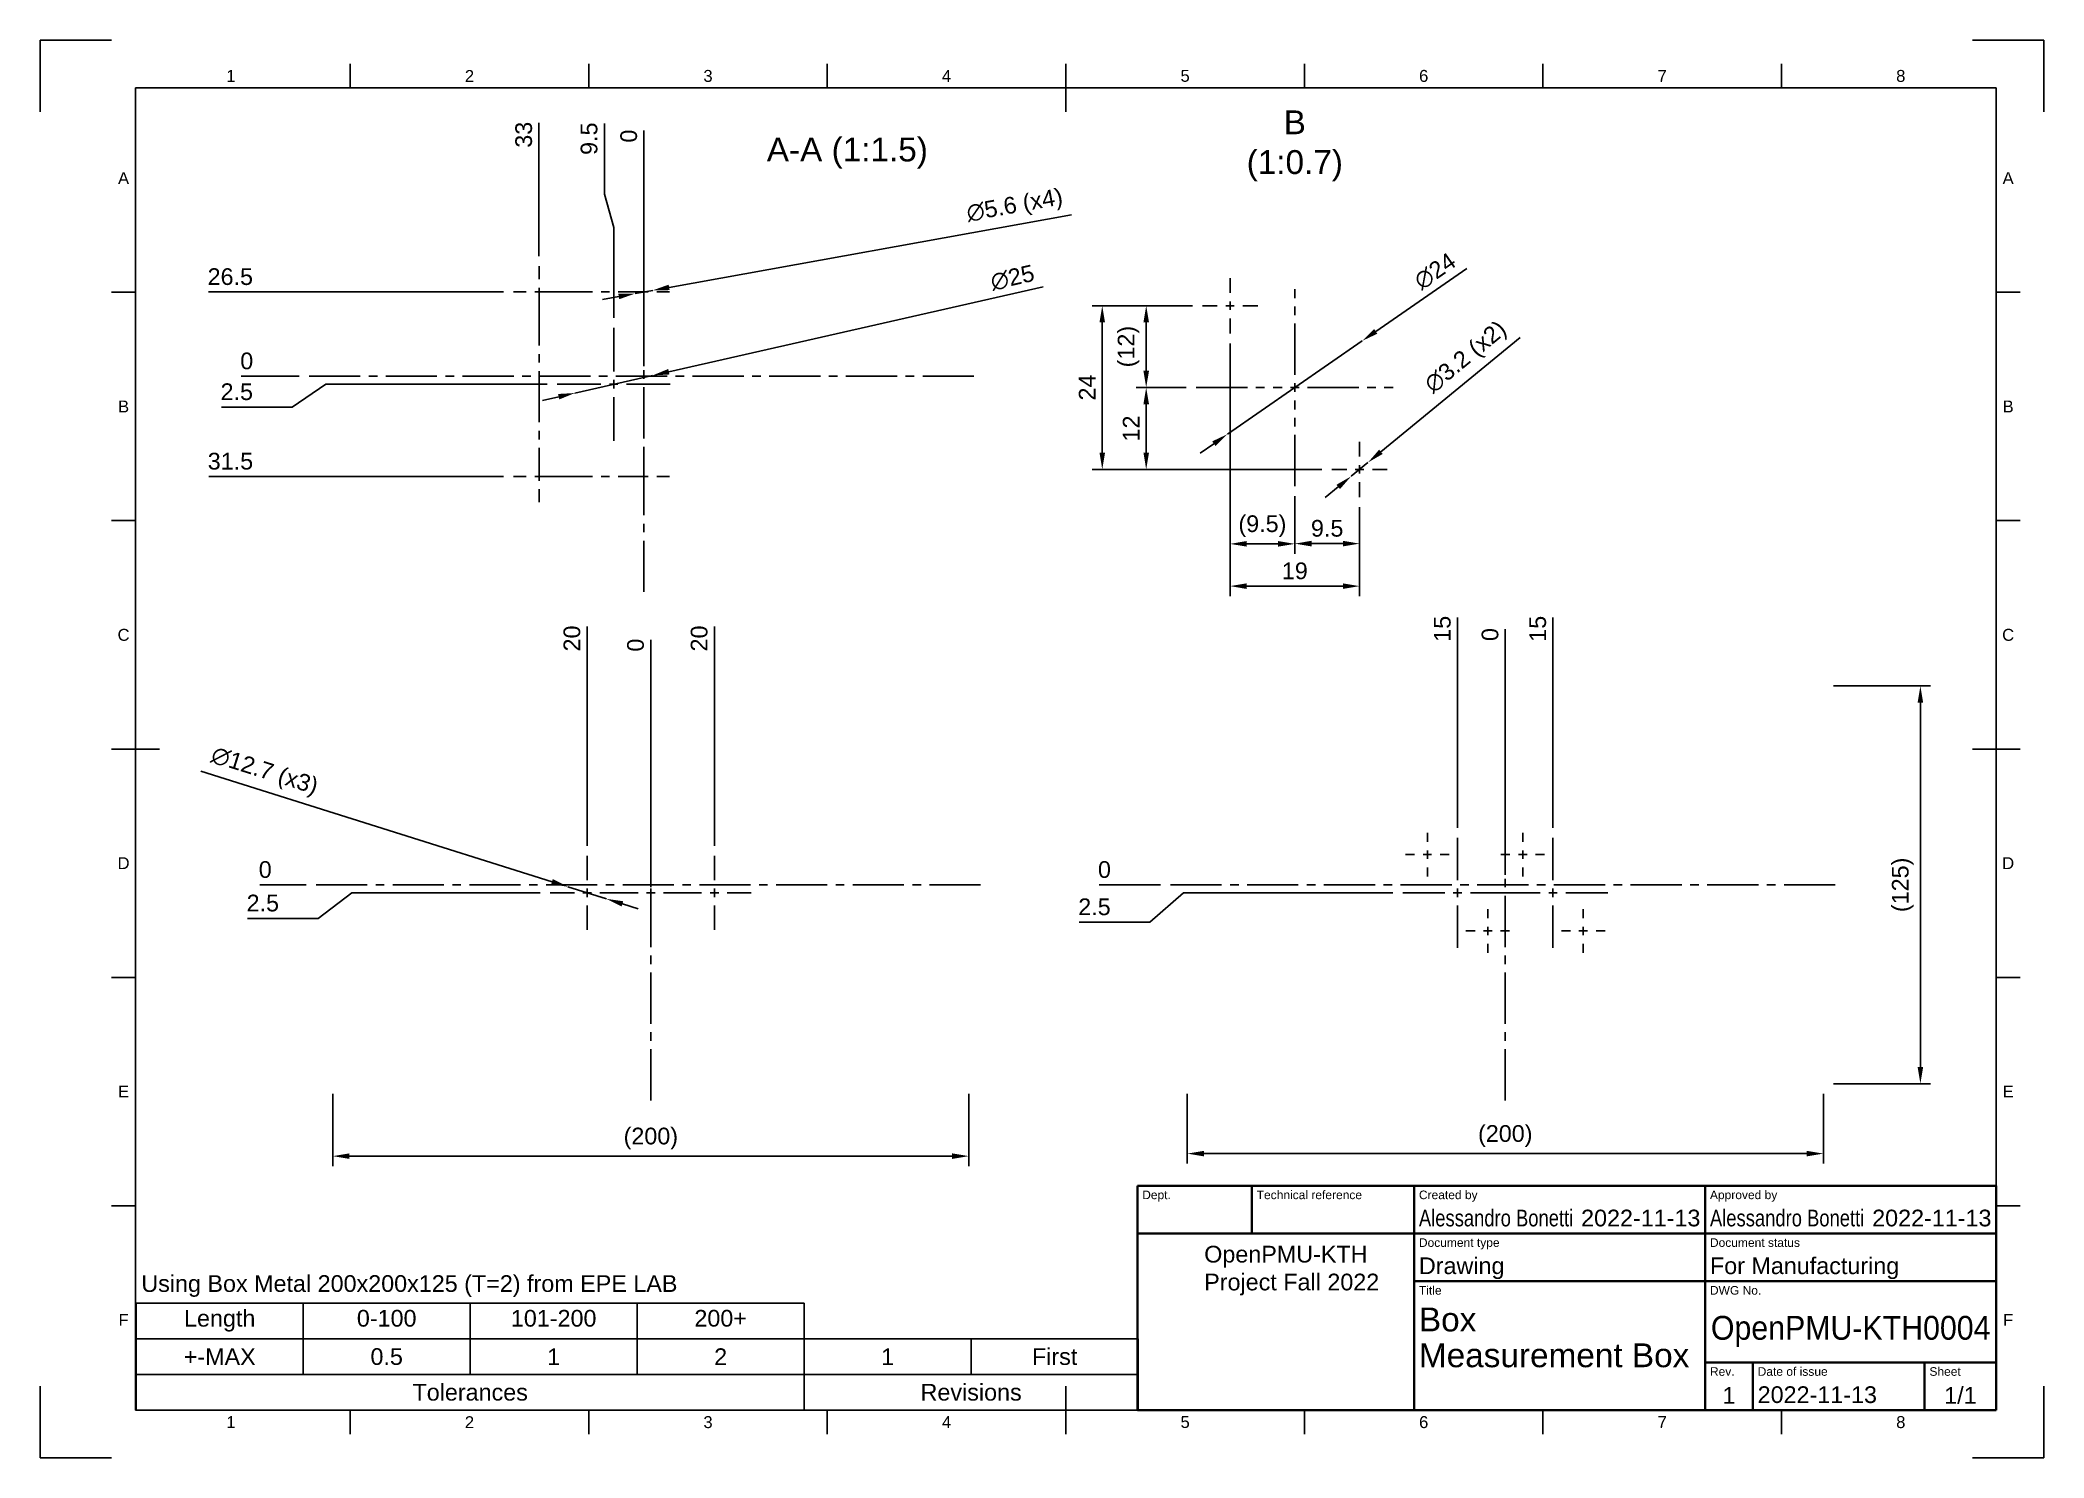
# Paper-space layout 'Sheet1' of a CAD drawing. Header units: millimetres. Extents: x 0 to 420, y 0 to 297.
import ezdxf
from ezdxf.enums import TextEntityAlignment as Align

# ---------------------------------------------------------------- set-up
doc = ezdxf.new("R2010")
doc.units = ezdxf.units.MM
doc.header["$LTSCALE"] = 0.75
doc.linetypes.add('CENTER2', pattern=[28.575, 19.05, -3.175, 3.175, -3.175])
for name, color, linetype, lineweight in [('BORDER', 7, 'Continuous', 25), ('Custom Tables', 7, 'Continuous', 25), ('FD_Dimensions', 7, 'Continuous', 25), ('Notes', 7, 'Continuous', 25), ('Smart Centers', 7, 'CENTER2', 25), ('TITLEBLOCK', 7, 'Continuous', 35), ('View Labels', 7, 'Continuous', 25)]:
    doc.layers.add(name, color=color, linetype=linetype, lineweight=lineweight)
doc.styles.add('FusionTitle', font='arial.ttf')
doc.styles.get("Standard").update_dxf_attribs({"font": 'arial.ttf'})
doc.dimstyles.new('Dim-ISO-25', dxfattribs={"dimtxt": 3.5, "dimasz": 3.5, "dimexe": 2.1, "dimexo": 2.1, "dimgap": 1.4, "dimtad": 1, "dimzin": 12, "dimdsep": 46, "dimtxsty": 'Standard', "dimcen": 0, "dimazin": 3, "dimtp": 0.1, "dimtm": 0.1, "dimtfac": 0.714286, "dimtmove": 0, "dimatfit": 3, "dimfxl": 1, "dimtzin": 12, "dimarcsym": 0})

psp = doc.layouts.new('Sheet1')

# ---------------------------------------------------------------- texts
at = {"layer": 'Notes', "char_height": 3.5, "attachment_point": 1}
for s, width, insert in [('^IOpenPMU-KTH^J^IProject Fall 2022', 58, (230, 44.4283)), (' Using Box Metal 200x200x125 (T=2) from EPE LAB', 140.14736, (19.8647, 38.2717))]:
    psp.add_mtext_dynamic_manual_height_columns(s, width=width, gutter_width=17.5, heights=[0], dxfattribs=dict(at, insert=insert))
at = {"layer": 'View Labels', "char_height": 5, "attachment_point": 8}
for s, insert, width in [('B (1:0.7)', (262.9857, 267.4429), 22.697817), ('A-A (1:1.5)', (169.1989, 270.0802), 36.040246)]:
    psp.add_mtext(s, dxfattribs=dict(at, insert=insert, width=width))

# ---------------------------------------------------------------- blocks, each defined once
blk = doc.blocks.new('ISO_A3_SHEET')
at = {"layer": 'BORDER'}
for p, q in [((65, 292), (65, 287)), ((115, 292), (115, 287)), ((165, 292), (165, 287)), ((215, 292), (215, 282)), ((265, 292), (265, 287)), ((315, 292), (315, 287)), ((365, 292), (365, 287)), ((410, 287), (20, 287)), ((20, 287), (20, 10)), ((410, 287), (410, 10)), ((15, 244.16666), (20, 244.16666)), ((415, 244.16666), (410, 244.16666)), ((15, 196.33333), (20, 196.33333)), ((415, 196.33333), (410, 196.33333)), ((15, 148.5), (25, 148.5)), ((415, 148.5), (405, 148.5)), ((15, 100.66667), (20, 100.66667)), ((415, 100.66667), (410, 100.66667)), ((15, 52.83334), (20, 52.83334)), ((415, 52.83334), (410, 52.83334)), ((215, 5), (215, 15)), ((20, 10), (410, 10)), ((65, 5), (65, 10)), ((115, 5), (115, 10)), ((165, 5), (165, 10)), ((265, 5), (265, 10)), ((315, 5), (315, 10)), ((365, 5), (365, 10))]:
    blk.add_line(p, q, dxfattribs=at)
at = {"layer": 'Defpoints'}
for p, q in [((15, 297), (0, 297)), ((0, 297), (0, 282)), ((420, 297), (405, 297)), ((420, 282), (420, 297)), ((0, 15), (0, 0)), ((420, 0), (420, 15)), ((0, 0), (15, 0)), ((405, 0), (420, 0))]:
    blk.add_line(p, q, dxfattribs=at)
at = {"layer": 'BORDER', "style": 'FusionTitle'}
for s, p in [('1', (40, 289.5)), ('2', (90, 289.5)), ('3', (140, 289.5)), ('4', (190, 289.5)), ('5', (240, 289.5)), ('6', (290, 289.5)), ('7', (340, 289.5)), ('8', (390, 289.5)), ('A', (17.5, 268.08333)), ('A', (412.5, 268.08333)), ('B', (17.5, 220.25)), ('B', (412.5, 220.25)), ('C', (17.5, 172.41667)), ('C', (412.5, 172.41667)), ('D', (17.5, 124.58334)), ('D', (412.5, 124.58334)), ('E', (17.5, 76.75001)), ('E', (412.5, 76.75001)), ('F', (17.5, 28.91668)), ('F', (412.5, 28.91668)), ('1', (40, 7.5)), ('2', (90, 7.5)), ('3', (140, 7.5)), ('4', (190, 7.5)), ('5', (240, 7.5)), ('6', (290, 7.5)), ('7', (340, 7.5)), ('8', (390, 7.5))]:
    blk.add_text(s, height=2.5, dxfattribs=at).set_placement(p, align=Align.MIDDLE)
blk = doc.blocks.new('ISO_TITLEBLOCK')
at = {"layer": 'TITLEBLOCK'}
for p, q in [((0, 47), (-180, 47)), ((-180, 47), (-180, 0)), ((-156, 37), (-156, 47)), ((-122, 0), (-122, 47)), ((-61, 0), (-61, 47)), ((0, 0), (0, 47)), ((-180, 37), (0, 37)), ((-122, 27), (0, 27)), ((-61, 10), (0, 10)), ((-51, 0), (-51, 10)), ((-15, 0), (-15, 10)), ((-180, 0), (0, 0))]:
    blk.add_line(p, q, dxfattribs=at)
at = {"layer": 'TITLEBLOCK', "style": 'FusionTitle'}
for s, p in [('Dept.', (-179, 46)), ('Technical reference', (-155, 46)), ('Created by', (-121, 46)), ('Approved by', (-60, 46)), ('Document type', (-121, 36)), ('Document status', (-60, 36)), ('Title', (-121, 26)), ('DWG No.', (-60, 26)), ('Rev.', (-60, 9)), ('Date of issue', (-50, 9)), ('Sheet', (-14, 9))]:
    blk.add_text(s, height=1.8, dxfattribs=at).set_placement(p, align=Align.TOP_LEFT)
for tag, height, p in [('DEPT', 3.5, (-179, 42)), ('TECHNICAL_REFERENCE', 3.5, (-155, 42)), ('CREATED_BY', 3.5, (-121, 42)), ('APPROVED_BY', 3.5, (-60, 42)), ('DOCUMENT_TYPE', 3.5, (-121, 32)), ('DOCUMENT_STATUS', 3.5, (-60, 32)), ('TITLE_1', 5, (-121, 21.5)), ('TITLE_2', 5, (-121, 14)), ('TITLE_3', 5, (-121, 6.5)), ('DATE_OF_ISSUE', 3.5, (-50, 5))]:
    blk.add_attdef(tag, text='', height=height, dxfattribs=at).set_placement(p, align=Align.TOP_LEFT)
for tag, p in [('CREATED_DATE', (-62, 42)), ('APPROVED_DATE', (-0.99, 42))]:
    blk.add_attdef(tag, text='', height=3.5, dxfattribs=at).set_placement(p, align=Align.TOP_RIGHT)
for tag, height, p in [('DRAWING_NUMBER', 5, (-30.5, 19.75)), ('REV', 3.5, (-56, 4.85)), ('SHEET', 3.5, (-7.5, 4.85))]:
    blk.add_attdef(tag, text='', height=height, dxfattribs=at).set_placement(p, align=Align.TOP_CENTER)
blk = doc.blocks.new('*D23')
at = {"layer": 'Defpoints', "color": 0, "transparency": 16777216}
for p in [(61.34, 78.38), (194.67, 78.38), (194.67, 63.21)]:
    blk.add_point(p, dxfattribs=at)
at = {"layer": 'FD_Dimensions', "color": 0, "lineweight": -2, "transparency": 16777216}
for p, q in [((61.34, 76.28), (61.34, 61.11)), ((194.67, 76.28), (194.67, 61.11)), ((64.84, 63.21), (191.17, 63.21))]:
    blk.add_line(p, q, dxfattribs=at)
at = {"layer": 'FD_Dimensions', "color": 0, "transparency": 16777216}
for points in [[(64.84, 63.79), (64.84, 62.63), (61.34, 63.21)], [(191.17, 63.79), (191.17, 62.63), (194.67, 63.21)]]:
    blk.add_solid(points, dxfattribs=at)
at = {"layer": 'FD_Dimensions', "color": 0, "transparency": 16777216, "insert": (128.01, 66.9), "char_height": 3.5, "attachment_point": 5}
blk.add_mtext('(200)', dxfattribs=at)
blk = doc.blocks.new('*D24')
at = {"layer": 'Defpoints', "color": 0, "transparency": 16777216}
for p in [(240.44, 78.38), (373.77, 78.38), (373.77, 63.74)]:
    blk.add_point(p, dxfattribs=at)
at = {"layer": 'FD_Dimensions', "color": 0, "lineweight": -2, "transparency": 16777216}
for p, q in [((240.44, 76.28), (240.44, 61.64)), ((373.77, 76.28), (373.77, 61.64)), ((243.94, 63.74), (370.27, 63.74))]:
    blk.add_line(p, q, dxfattribs=at)
at = {"layer": 'FD_Dimensions', "color": 0, "transparency": 16777216}
for points in [[(243.94, 64.32), (243.94, 63.16), (240.44, 63.74)], [(370.27, 64.32), (370.27, 63.16), (373.77, 63.74)]]:
    blk.add_solid(points, dxfattribs=at)
at = {"layer": 'FD_Dimensions', "color": 0, "transparency": 16777216, "insert": (307.1, 67.43), "char_height": 3.5, "attachment_point": 5}
blk.add_mtext('(200)', dxfattribs=at)
blk = doc.blocks.new('*D25')
at = {"layer": 'Defpoints', "color": 0, "transparency": 16777216}
for p in [(373.77, 161.71), (373.77, 78.38), (394.11, 78.38)]:
    blk.add_point(p, dxfattribs=at)
at = {"layer": 'FD_Dimensions', "color": 0, "lineweight": -2, "transparency": 16777216}
for p, q in [((375.87, 161.71), (396.21, 161.71)), ((394.11, 158.21), (394.11, 81.88)), ((375.87, 78.38), (396.21, 78.38))]:
    blk.add_line(p, q, dxfattribs=at)
at = {"layer": 'FD_Dimensions', "color": 0, "transparency": 16777216}
for points in [[(393.52, 158.21), (394.69, 158.21), (394.11, 161.71)], [(393.52, 81.88), (394.69, 81.88), (394.11, 78.38)]]:
    blk.add_solid(points, dxfattribs=at)
at = {"layer": 'FD_Dimensions', "color": 0, "transparency": 16777216, "insert": (390.41, 120.04), "char_height": 3.5, "attachment_point": 5, "rotation": 90}
blk.add_mtext('(125)', dxfattribs=at)
blk = doc.blocks.new('*U26')
at = {"layer": 'Smart Centers', "color": 0, "ltscale": 0.75, "transparency": 16777216}
blk.add_line((0, -45.17), (0, 45.17), dxfattribs=at)
blk = doc.blocks.new('*U27')
at = {"layer": 'Smart Centers', "color": 0, "ltscale": 0.75, "transparency": 16777216}
blk.add_line((-70.17, 0), (70.17, 0), dxfattribs=at)
blk = doc.blocks.new('*U28')
at = {"layer": 'Smart Centers', "color": 0, "ltscale": 0.75, "transparency": 16777216}
blk.add_line((-70.17, 0), (70.17, 0), dxfattribs=at)
blk = doc.blocks.new('*U29')
at = {"layer": 'Smart Centers', "color": 0, "ltscale": 0.75, "transparency": 16777216}
blk.add_line((0, -45.17), (0, 45.17), dxfattribs=at)
blk = doc.blocks.new('*U30')
at = {"layer": 'Smart Centers', "color": 0, "ltscale": 0.75, "transparency": 16777216}
for p, q in [((0, 2.68), (0, 7.73)), ((-7.73, 0), (-2.68, 0)), ((2.68, 0), (7.73, 0)), ((0, -7.73), (0, -2.68))]:
    blk.add_line(p, q, dxfattribs=at)
at = {"layer": 'Smart Centers', "color": 0, "linetype": 'Continuous', "ltscale": 0.75, "transparency": 16777216}
for p, q in [((-0.89, 0), (0.89, 0)), ((0, -0.89), (0, 0.89))]:
    blk.add_line(p, q, dxfattribs=at)
blk = doc.blocks.new('*U31')
at = {"layer": 'Smart Centers', "color": 0, "ltscale": 0.75, "transparency": 16777216}
for p, q in [((0, 2.68), (0, 7.73)), ((-7.73, 0), (-2.68, 0)), ((2.68, 0), (7.73, 0)), ((0, -7.73), (0, -2.68))]:
    blk.add_line(p, q, dxfattribs=at)
at = {"layer": 'Smart Centers', "color": 0, "linetype": 'Continuous', "ltscale": 0.75, "transparency": 16777216}
for p, q in [((-0.89, 0), (0.89, 0)), ((0, -0.89), (0, 0.89))]:
    blk.add_line(p, q, dxfattribs=at)
blk = doc.blocks.new('*U32')
at = {"layer": 'Smart Centers', "color": 0, "ltscale": 0.75, "transparency": 16777216}
for p, q in [((0, 2.68), (0, 7.73)), ((-7.73, 0), (-2.68, 0)), ((2.68, 0), (7.73, 0)), ((0, -7.73), (0, -2.68))]:
    blk.add_line(p, q, dxfattribs=at)
at = {"layer": 'Smart Centers', "color": 0, "linetype": 'Continuous', "ltscale": 0.75, "transparency": 16777216}
for p, q in [((-0.89, 0), (0.89, 0)), ((0, -0.89), (0, 0.89))]:
    blk.add_line(p, q, dxfattribs=at)
blk = doc.blocks.new('*U33')
at = {"layer": 'Smart Centers', "color": 0, "ltscale": 0.75, "transparency": 16777216}
for p, q in [((0, 2.68), (0, 11.5)), ((-11.5, 0), (-2.68, 0)), ((2.68, 0), (11.5, 0)), ((0, -11.5), (0, -2.68))]:
    blk.add_line(p, q, dxfattribs=at)
at = {"layer": 'Smart Centers', "color": 0, "linetype": 'Continuous', "ltscale": 0.75, "transparency": 16777216}
for p, q in [((-0.89, 0), (0.89, 0)), ((0, -0.89), (0, 0.89))]:
    blk.add_line(p, q, dxfattribs=at)
blk = doc.blocks.new('*U34')
at = {"layer": 'Smart Centers', "color": 0, "ltscale": 0.75, "transparency": 16777216}
for p, q in [((0, 2.68), (0, 11.5)), ((-11.5, 0), (-2.68, 0)), ((2.68, 0), (11.5, 0)), ((0, -11.5), (0, -2.68))]:
    blk.add_line(p, q, dxfattribs=at)
at = {"layer": 'Smart Centers', "color": 0, "linetype": 'Continuous', "ltscale": 0.75, "transparency": 16777216}
for p, q in [((-0.89, 0), (0.89, 0)), ((0, -0.89), (0, 0.89))]:
    blk.add_line(p, q, dxfattribs=at)
blk = doc.blocks.new('*U35')
at = {"layer": 'Smart Centers', "color": 0, "ltscale": 0.75, "transparency": 16777216}
for p, q in [((0, 2.68), (0, 4.57)), ((-4.57, 0), (-2.68, 0)), ((2.68, 0), (4.57, 0)), ((0, -4.57), (0, -2.68))]:
    blk.add_line(p, q, dxfattribs=at)
at = {"layer": 'Smart Centers', "color": 0, "linetype": 'Continuous', "ltscale": 0.75, "transparency": 16777216}
for p, q in [((-0.89, 0), (0.89, 0)), ((0, -0.89), (0, 0.89))]:
    blk.add_line(p, q, dxfattribs=at)
blk = doc.blocks.new('*U36')
at = {"layer": 'Smart Centers', "color": 0, "ltscale": 0.75, "transparency": 16777216}
for p, q in [((0, 2.68), (0, 4.57)), ((-4.57, 0), (-2.68, 0)), ((2.68, 0), (4.57, 0)), ((0, -4.57), (0, -2.68))]:
    blk.add_line(p, q, dxfattribs=at)
at = {"layer": 'Smart Centers', "color": 0, "linetype": 'Continuous', "ltscale": 0.75, "transparency": 16777216}
for p, q in [((-0.89, 0), (0.89, 0)), ((0, -0.89), (0, 0.89))]:
    blk.add_line(p, q, dxfattribs=at)
blk = doc.blocks.new('*U37')
at = {"layer": 'Smart Centers', "color": 0, "ltscale": 0.75, "transparency": 16777216}
for p, q in [((0, 2.68), (0, 4.57)), ((-4.57, 0), (-2.68, 0)), ((2.68, 0), (4.57, 0)), ((0, -4.57), (0, -2.68))]:
    blk.add_line(p, q, dxfattribs=at)
at = {"layer": 'Smart Centers', "color": 0, "linetype": 'Continuous', "ltscale": 0.75, "transparency": 16777216}
for p, q in [((-0.89, 0), (0.89, 0)), ((0, -0.89), (0, 0.89))]:
    blk.add_line(p, q, dxfattribs=at)
blk = doc.blocks.new('*U38')
at = {"layer": 'Smart Centers', "color": 0, "ltscale": 0.75, "transparency": 16777216}
for p, q in [((0, 2.68), (0, 4.57)), ((-4.57, 0), (-2.68, 0)), ((2.68, 0), (4.57, 0)), ((0, -4.57), (0, -2.68))]:
    blk.add_line(p, q, dxfattribs=at)
at = {"layer": 'Smart Centers', "color": 0, "linetype": 'Continuous', "ltscale": 0.75, "transparency": 16777216}
for p, q in [((-0.89, 0), (0.89, 0)), ((0, -0.89), (0, 0.89))]:
    blk.add_line(p, q, dxfattribs=at)
blk = doc.blocks.new('*U44')
at = {"layer": 'Smart Centers', "color": 0, "ltscale": 0.75, "transparency": 16777216}
blk.add_line((0, -45.17), (0, 45.17), dxfattribs=at)
blk = doc.blocks.new('*U45')
at = {"layer": 'Smart Centers', "color": 0, "ltscale": 0.75, "transparency": 16777216}
blk.add_line((-70.17, 0), (70.17, 0), dxfattribs=at)
blk = doc.blocks.new('*U46')
at = {"layer": 'Smart Centers', "color": 0, "ltscale": 0.75, "transparency": 16777216}
for p, q in [((0, 2.68), (0, 5.37)), ((-5.37, 0), (-2.68, 0)), ((2.68, 0), (5.37, 0)), ((0, -5.37), (0, -2.68))]:
    blk.add_line(p, q, dxfattribs=at)
at = {"layer": 'Smart Centers', "color": 0, "linetype": 'Continuous', "ltscale": 0.75, "transparency": 16777216}
for p, q in [((-0.89, 0), (0.89, 0)), ((0, -0.89), (0, 0.89))]:
    blk.add_line(p, q, dxfattribs=at)
blk = doc.blocks.new('*U47')
at = {"layer": 'Smart Centers', "color": 0, "ltscale": 0.75, "transparency": 16777216}
for p, q in [((0, 2.68), (0, 5.37)), ((-5.37, 0), (-2.68, 0)), ((2.68, 0), (5.37, 0)), ((0, -5.37), (0, -2.68))]:
    blk.add_line(p, q, dxfattribs=at)
at = {"layer": 'Smart Centers', "color": 0, "linetype": 'Continuous', "ltscale": 0.75, "transparency": 16777216}
for p, q in [((-0.89, 0), (0.89, 0)), ((0, -0.89), (0, 0.89))]:
    blk.add_line(p, q, dxfattribs=at)
blk = doc.blocks.new('*U48')
at = {"layer": 'Smart Centers', "color": 0, "ltscale": 0.75, "transparency": 16777216}
for p, q in [((0, 2.68), (0, 11.83)), ((-11.83, 0), (-2.68, 0)), ((2.68, 0), (11.83, 0)), ((0, -11.83), (0, -2.68))]:
    blk.add_line(p, q, dxfattribs=at)
at = {"layer": 'Smart Centers', "color": 0, "linetype": 'Continuous', "ltscale": 0.75, "transparency": 16777216}
for p, q in [((-0.89, 0), (0.89, 0)), ((0, -0.89), (0, 0.89))]:
    blk.add_line(p, q, dxfattribs=at)
blk = doc.blocks.new('*U49')
at = {"layer": 'Smart Centers', "color": 0, "ltscale": 0.75, "transparency": 16777216}
for p, q in [((0, 2.68), (0, 5.37)), ((-5.37, 0), (-2.68, 0)), ((2.68, 0), (5.37, 0)), ((0, -5.37), (0, -2.68))]:
    blk.add_line(p, q, dxfattribs=at)
at = {"layer": 'Smart Centers', "color": 0, "linetype": 'Continuous', "ltscale": 0.75, "transparency": 16777216}
for p, q in [((-0.89, 0), (0.89, 0)), ((0, -0.89), (0, 0.89))]:
    blk.add_line(p, q, dxfattribs=at)
blk = doc.blocks.new('*U50')
at = {"layer": 'Smart Centers', "color": 0, "ltscale": 0.75, "transparency": 16777216}
for p, q in [((0, 2.68), (0, 5.37)), ((-5.37, 0), (-2.68, 0)), ((2.68, 0), (5.37, 0)), ((0, -5.37), (0, -2.68))]:
    blk.add_line(p, q, dxfattribs=at)
at = {"layer": 'Smart Centers', "color": 0, "linetype": 'Continuous', "ltscale": 0.75, "transparency": 16777216}
for p, q in [((-0.89, 0), (0.89, 0)), ((0, -0.89), (0, 0.89))]:
    blk.add_line(p, q, dxfattribs=at)
blk = doc.blocks.new('*U51')
at = {"layer": 'Smart Centers', "color": 0, "ltscale": 0.75, "transparency": 16777216}
blk.add_line((0, 18.81), (0, -18.81), dxfattribs=at)
blk = doc.blocks.new('*U52')
at = {"layer": 'Smart Centers', "color": 0, "ltscale": 0.75, "transparency": 16777216}
blk.add_line((-10.48, 0), (10.48, 0), dxfattribs=at)
blk = doc.blocks.new('*U53')
at = {"layer": 'Smart Centers', "color": 0, "ltscale": 0.75, "transparency": 16777216}
blk.add_line((-10.48, 0), (10.48, 0), dxfattribs=at)
blk = doc.blocks.new('*D54')
at = {"layer": 'Defpoints', "color": 0, "transparency": 16777216}
for p in [(128.01, 167.72), (128.01, 120.04)]:
    blk.add_point(p, dxfattribs=at)
at = {"layer": 'FD_Dimensions', "color": 0, "lineweight": -2, "transparency": 16777216}
blk.add_line((128.01, 122.14), (128.01, 171.4), dxfattribs=at)
at = {"layer": 'FD_Dimensions', "color": 0, "transparency": 16777216, "insert": (124.82, 170.26), "char_height": 3.5, "attachment_point": 5, "rotation": 90}
blk.add_mtext('0', dxfattribs=at)
blk = doc.blocks.new('*D55')
at = {"layer": 'Defpoints', "color": 0, "transparency": 16777216}
for p in [(141.34, 167.72), (141.34, 126.11)]:
    blk.add_point(p, dxfattribs=at)
at = {"layer": 'FD_Dimensions', "color": 0, "lineweight": -2, "transparency": 16777216}
blk.add_line((141.34, 128.21), (141.34, 174.18), dxfattribs=at)
at = {"layer": 'FD_Dimensions', "color": 0, "transparency": 16777216, "insert": (138.15, 171.65), "char_height": 3.5, "attachment_point": 5, "rotation": 90}
blk.add_mtext('20', dxfattribs=at)
blk = doc.blocks.new('*D56')
at = {"layer": 'Defpoints', "color": 0, "transparency": 16777216}
for p in [(114.67, 167.72), (114.67, 126.11)]:
    blk.add_point(p, dxfattribs=at)
at = {"layer": 'FD_Dimensions', "color": 0, "lineweight": -2, "transparency": 16777216}
blk.add_line((114.67, 128.21), (114.67, 174.18), dxfattribs=at)
at = {"layer": 'FD_Dimensions', "color": 0, "transparency": 16777216, "insert": (111.49, 171.65), "char_height": 3.5, "attachment_point": 5, "rotation": 90}
blk.add_mtext('20', dxfattribs=at)
blk = doc.blocks.new('*D57')
at = {"layer": 'Defpoints', "color": 0, "transparency": 16777216}
for p in [(49.73, 120.04), (57.84, 120.04)]:
    blk.add_point(p, dxfattribs=at)
at = {"layer": 'FD_Dimensions', "color": 0, "lineweight": -2, "transparency": 16777216}
blk.add_line((55.74, 120.04), (46.05, 120.04), dxfattribs=at)
at = {"layer": 'FD_Dimensions', "color": 0, "transparency": 16777216, "insert": (47.19, 123.23), "char_height": 3.5, "attachment_point": 5}
blk.add_mtext('0', dxfattribs=at)
blk = doc.blocks.new('*D58')
at = {"layer": 'Defpoints', "color": 0, "transparency": 16777216}
for p in [(106.94, 118.38), (51.32, 113.02)]:
    blk.add_point(p, dxfattribs=at)
at = {"layer": 'FD_Dimensions', "color": 0, "lineweight": -2, "transparency": 16777216}
for p, q in [((65.32, 118.38), (58.32, 113.02)), ((104.84, 118.38), (65.32, 118.38)), ((58.32, 113.02), (43.46, 113.02))]:
    blk.add_line(p, q, dxfattribs=at)
at = {"layer": 'FD_Dimensions', "color": 0, "transparency": 16777216, "insert": (46.69, 116.21), "char_height": 3.5, "attachment_point": 5}
blk.add_mtext('2.5', dxfattribs=at)
blk = doc.blocks.new('*D59')
at = {"layer": 'Defpoints', "color": 0, "transparency": 16777216}
for p in [(110.64, 119.65), (118.71, 117.11)]:
    blk.add_point(p, dxfattribs=at)
at = {"layer": 'FD_Dimensions', "color": 0, "lineweight": -2, "transparency": 16777216}
for p, q in [((33.66, 143.86), (107.3, 120.7)), ((118.71, 117.11), (110.64, 119.65)), ((122.05, 116.06), (125.39, 115.01))]:
    blk.add_line(p, q, dxfattribs=at)
at = {"layer": 'FD_Dimensions', "color": 0, "transparency": 16777216}
for points in [[(107.47, 121.25), (107.12, 120.14), (110.64, 119.65)], [(122.23, 116.61), (121.88, 115.5), (118.71, 117.11)]]:
    blk.add_solid(points, dxfattribs=at)
at = {"layer": 'FD_Dimensions', "color": 0, "transparency": 16777216, "insert": (46.96, 143.59), "char_height": 3.5, "attachment_point": 5, "rotation": 342.5394}
blk.add_mtext('∅12.7 (x3)', dxfattribs=at)
blk = doc.blocks.new('*D60')
at = {"layer": 'Defpoints', "color": 0, "transparency": 16777216}
for p in [(126.57, 274.35), (126.57, 226.58)]:
    blk.add_point(p, dxfattribs=at)
at = {"layer": 'FD_Dimensions', "color": 0, "lineweight": -2, "transparency": 16777216}
blk.add_line((126.57, 228.68), (126.57, 278.03), dxfattribs=at)
at = {"layer": 'FD_Dimensions', "color": 0, "transparency": 16777216, "insert": (123.39, 276.89), "char_height": 3.5, "attachment_point": 5, "rotation": 90}
blk.add_mtext('0', dxfattribs=at)
blk = doc.blocks.new('*D61')
at = {"layer": 'Defpoints', "color": 0, "transparency": 16777216}
for p in [(118.27, 271.75), (120.24, 236.75)]:
    blk.add_point(p, dxfattribs=at)
at = {"layer": 'FD_Dimensions', "color": 0, "lineweight": -2, "transparency": 16777216}
for p, q in [((118.27, 264.75), (118.27, 279.54)), ((120.24, 257.75), (118.27, 264.75)), ((120.24, 238.85), (120.24, 257.75))]:
    blk.add_line(p, q, dxfattribs=at)
at = {"layer": 'FD_Dimensions', "color": 0, "transparency": 16777216, "insert": (115.08, 276.34), "char_height": 3.5, "attachment_point": 5, "rotation": 90}
blk.add_mtext('9.5', dxfattribs=at)
blk = doc.blocks.new('*D62')
at = {"layer": 'Defpoints', "color": 0, "transparency": 16777216}
for p in [(104.57, 273.26), (104.57, 249.61)]:
    blk.add_point(p, dxfattribs=at)
at = {"layer": 'FD_Dimensions', "color": 0, "lineweight": -2, "transparency": 16777216}
blk.add_line((104.57, 251.71), (104.57, 279.67), dxfattribs=at)
at = {"layer": 'FD_Dimensions', "color": 0, "transparency": 16777216, "insert": (101.38, 277.17), "char_height": 3.5, "attachment_point": 5, "rotation": 90}
blk.add_mtext('33', dxfattribs=at)
blk = doc.blocks.new('*D63')
at = {"layer": 'Defpoints', "color": 0, "transparency": 16777216}
for p in [(45.86, 226.58), (56.41, 226.58)]:
    blk.add_point(p, dxfattribs=at)
at = {"layer": 'FD_Dimensions', "color": 0, "lineweight": -2, "transparency": 16777216}
blk.add_line((54.31, 226.58), (42.18, 226.58), dxfattribs=at)
at = {"layer": 'FD_Dimensions', "color": 0, "transparency": 16777216, "insert": (43.32, 229.77), "char_height": 3.5, "attachment_point": 5}
blk.add_mtext('0', dxfattribs=at)
blk = doc.blocks.new('*D64')
at = {"layer": 'Defpoints', "color": 0, "transparency": 16777216}
for p in [(45.86, 244.25), (99.21, 244.25)]:
    blk.add_point(p, dxfattribs=at)
at = {"layer": 'FD_Dimensions', "color": 0, "lineweight": -2, "transparency": 16777216}
blk.add_line((97.11, 244.25), (35.28, 244.25), dxfattribs=at)
at = {"layer": 'FD_Dimensions', "color": 0, "transparency": 16777216, "insert": (39.87, 247.43), "char_height": 3.5, "attachment_point": 5}
blk.add_mtext('26.5', dxfattribs=at)
blk = doc.blocks.new('*D65')
at = {"layer": 'Defpoints', "color": 0, "transparency": 16777216}
for p in [(108.41, 224.91), (45.86, 220.13)]:
    blk.add_point(p, dxfattribs=at)
at = {"layer": 'FD_Dimensions', "color": 0, "lineweight": -2, "transparency": 16777216}
for p, q in [((59.86, 224.91), (52.86, 220.13)), ((106.31, 224.91), (59.86, 224.91)), ((52.86, 220.13), (38, 220.13))]:
    blk.add_line(p, q, dxfattribs=at)
at = {"layer": 'FD_Dimensions', "color": 0, "transparency": 16777216, "insert": (41.23, 223.32), "char_height": 3.5, "attachment_point": 5}
blk.add_mtext('2.5', dxfattribs=at)
blk = doc.blocks.new('*D66')
at = {"layer": 'Defpoints', "color": 0, "transparency": 16777216}
for p in [(45.86, 205.58), (99.21, 205.58)]:
    blk.add_point(p, dxfattribs=at)
at = {"layer": 'FD_Dimensions', "color": 0, "lineweight": -2, "transparency": 16777216}
blk.add_line((97.11, 205.58), (35.34, 205.58), dxfattribs=at)
at = {"layer": 'FD_Dimensions', "color": 0, "transparency": 16777216, "insert": (39.9, 208.77), "char_height": 3.5, "attachment_point": 5}
blk.add_mtext('31.5', dxfattribs=at)
blk = doc.blocks.new('*D67')
at = {"layer": 'Defpoints', "color": 0, "transparency": 16777216}
for p in [(112.11, 223.07), (128.37, 226.75)]:
    blk.add_point(p, dxfattribs=at)
at = {"layer": 'FD_Dimensions', "color": 0, "lineweight": -2, "transparency": 16777216}
for p, q in [((210.21, 245.29), (131.78, 227.53)), ((112.11, 223.07), (128.37, 226.75)), ((108.7, 222.3), (105.29, 221.52))]:
    blk.add_line(p, q, dxfattribs=at)
at = {"layer": 'FD_Dimensions', "color": 0, "transparency": 16777216}
for points in [[(131.65, 228.1), (131.91, 226.96), (128.37, 226.75)], [(108.57, 222.87), (108.83, 221.73), (112.11, 223.07)]]:
    blk.add_solid(points, dxfattribs=at)
at = {"layer": 'FD_Dimensions', "color": 0, "transparency": 16777216, "insert": (203.81, 247.21), "char_height": 3.5, "attachment_point": 5, "rotation": 12.7625}
blk.add_mtext('∅25', dxfattribs=at)
blk = doc.blocks.new('*D68')
at = {"layer": 'Defpoints', "color": 0, "transparency": 16777216}
for p in [(124.74, 243.91), (128.41, 244.58)]:
    blk.add_point(p, dxfattribs=at)
at = {"layer": 'FD_Dimensions', "color": 0, "lineweight": -2, "transparency": 16777216}
for p, q in [((216.21, 260.39), (131.85, 245.2)), ((124.74, 243.91), (128.41, 244.58)), ((121.29, 243.29), (117.85, 242.67))]:
    blk.add_line(p, q, dxfattribs=at)
at = {"layer": 'FD_Dimensions', "color": 0, "transparency": 16777216}
for points in [[(121.19, 243.87), (121.39, 242.72), (124.74, 243.91)], [(131.75, 245.77), (131.96, 244.62), (128.41, 244.58)]]:
    blk.add_solid(points, dxfattribs=at)
at = {"layer": 'FD_Dimensions', "color": 0, "transparency": 16777216, "insert": (204.33, 262.04), "char_height": 3.5, "attachment_point": 5, "rotation": 10.2099}
blk.add_mtext('∅5.6 (x4)', dxfattribs=at)
blk = doc.blocks.new('*D69')
at = {"layer": 'Defpoints', "color": 0, "transparency": 16777216}
for p in [(307.1, 169.93), (307.1, 120.04)]:
    blk.add_point(p, dxfattribs=at)
at = {"layer": 'FD_Dimensions', "color": 0, "lineweight": -2, "transparency": 16777216}
blk.add_line((307.1, 122.14), (307.1, 173.61), dxfattribs=at)
at = {"layer": 'FD_Dimensions', "color": 0, "transparency": 16777216, "insert": (303.92, 172.47), "char_height": 3.5, "attachment_point": 5, "rotation": 90}
blk.add_mtext('0', dxfattribs=at)
blk = doc.blocks.new('*D70')
at = {"layer": 'Defpoints', "color": 0, "transparency": 16777216}
for p in [(317.1, 169.93), (317.1, 129.88)]:
    blk.add_point(p, dxfattribs=at)
at = {"layer": 'FD_Dimensions', "color": 0, "lineweight": -2, "transparency": 16777216}
blk.add_line((317.1, 131.98), (317.1, 176.04), dxfattribs=at)
at = {"layer": 'FD_Dimensions', "color": 0, "transparency": 16777216, "insert": (313.92, 173.68), "char_height": 3.5, "attachment_point": 5, "rotation": 90}
blk.add_mtext('15', dxfattribs=at)
blk = doc.blocks.new('*D71')
at = {"layer": 'Defpoints', "color": 0, "transparency": 16777216}
for p in [(297.1, 169.93), (297.1, 129.88)]:
    blk.add_point(p, dxfattribs=at)
at = {"layer": 'FD_Dimensions', "color": 0, "lineweight": -2, "transparency": 16777216}
blk.add_line((297.1, 131.98), (297.1, 176.04), dxfattribs=at)
at = {"layer": 'FD_Dimensions', "color": 0, "transparency": 16777216, "insert": (293.92, 173.68), "char_height": 3.5, "attachment_point": 5, "rotation": 90}
blk.add_mtext('15', dxfattribs=at)
blk = doc.blocks.new('*D72')
at = {"layer": 'Defpoints', "color": 0, "transparency": 16777216}
for p in [(225.63, 120.04), (236.94, 120.04)]:
    blk.add_point(p, dxfattribs=at)
at = {"layer": 'FD_Dimensions', "color": 0, "lineweight": -2, "transparency": 16777216}
blk.add_line((234.84, 120.04), (221.95, 120.04), dxfattribs=at)
at = {"layer": 'FD_Dimensions', "color": 0, "transparency": 16777216, "insert": (223.09, 123.23), "char_height": 3.5, "attachment_point": 5}
blk.add_mtext('0', dxfattribs=at)
blk = doc.blocks.new('*D73')
at = {"layer": 'Defpoints', "color": 0, "transparency": 16777216}
for p in [(285.6, 118.38), (225.63, 112.23)]:
    blk.add_point(p, dxfattribs=at)
at = {"layer": 'FD_Dimensions', "color": 0, "lineweight": -2, "transparency": 16777216}
for p, q in [((239.63, 118.38), (232.63, 112.23)), ((283.5, 118.38), (239.63, 118.38)), ((232.63, 112.23), (217.78, 112.23))]:
    blk.add_line(p, q, dxfattribs=at)
at = {"layer": 'FD_Dimensions', "color": 0, "transparency": 16777216, "insert": (221, 115.42), "char_height": 3.5, "attachment_point": 5}
blk.add_mtext('2.5', dxfattribs=at)
blk = doc.blocks.new('*U76')
at = {"layer": 'Smart Centers', "color": 0, "ltscale": 0.75, "transparency": 16777216}
for p, q in [((0, 2.68), (0, 5.79)), ((-5.79, 0), (-2.68, 0)), ((2.68, 0), (5.79, 0)), ((0, -5.79), (0, -2.68))]:
    blk.add_line(p, q, dxfattribs=at)
at = {"layer": 'Smart Centers', "color": 0, "linetype": 'Continuous', "ltscale": 0.75, "transparency": 16777216}
for p, q in [((-0.89, 0), (0.89, 0)), ((0, -0.89), (0, 0.89))]:
    blk.add_line(p, q, dxfattribs=at)
blk = doc.blocks.new('*U77')
at = {"layer": 'Smart Centers', "color": 0, "ltscale": 0.75, "transparency": 16777216}
for p, q in [((0, 2.68), (0, 20.64)), ((-20.64, 0), (-2.68, 0)), ((2.68, 0), (20.64, 0)), ((0, -20.64), (0, -2.68))]:
    blk.add_line(p, q, dxfattribs=at)
at = {"layer": 'Smart Centers', "color": 0, "linetype": 'Continuous', "ltscale": 0.75, "transparency": 16777216}
for p, q in [((-0.89, 0), (0.89, 0)), ((0, -0.89), (0, 0.89))]:
    blk.add_line(p, q, dxfattribs=at)
blk = doc.blocks.new('*U78')
at = {"layer": 'Smart Centers', "color": 0, "ltscale": 0.75, "transparency": 16777216}
for p, q in [((0, 2.68), (0, 5.79)), ((-5.79, 0), (-2.68, 0)), ((2.68, 0), (5.79, 0)), ((0, -5.79), (0, -2.68))]:
    blk.add_line(p, q, dxfattribs=at)
at = {"layer": 'Smart Centers', "color": 0, "linetype": 'Continuous', "ltscale": 0.75, "transparency": 16777216}
for p, q in [((-0.89, 0), (0.89, 0)), ((0, -0.89), (0, 0.89))]:
    blk.add_line(p, q, dxfattribs=at)
blk = doc.blocks.new('*D79')
at = {"layer": 'Defpoints', "color": 0, "transparency": 16777216}
for p in [(249.41, 235.57), (276.56, 201.29), (276.56, 182.62)]:
    blk.add_point(p, dxfattribs=at)
at = {"layer": 'FD_Dimensions', "color": 0, "lineweight": -2, "transparency": 16777216}
for p, q in [((249.41, 233.47), (249.41, 180.52)), ((276.56, 199.19), (276.56, 180.52)), ((252.91, 182.62), (273.06, 182.62))]:
    blk.add_line(p, q, dxfattribs=at)
at = {"layer": 'FD_Dimensions', "color": 0, "transparency": 16777216}
for points in [[(252.91, 183.2), (252.91, 182.03), (249.41, 182.62)], [(273.06, 183.2), (273.06, 182.03), (276.56, 182.62)]]:
    blk.add_solid(points, dxfattribs=at)
at = {"layer": 'FD_Dimensions', "color": 0, "transparency": 16777216, "insert": (262.99, 185.8), "char_height": 3.5, "attachment_point": 5}
blk.add_mtext('19', dxfattribs=at)
blk = doc.blocks.new('*D81')
at = {"layer": 'Defpoints', "color": 0, "transparency": 16777216}
for p in [(262.99, 203.57), (276.56, 201.29), (276.56, 191.52)]:
    blk.add_point(p, dxfattribs=at)
at = {"layer": 'FD_Dimensions', "color": 0, "lineweight": -2, "transparency": 16777216}
for p, q in [((262.99, 201.47), (262.99, 189.42)), ((276.56, 199.19), (276.56, 189.42)), ((266.49, 191.52), (273.06, 191.52))]:
    blk.add_line(p, q, dxfattribs=at)
at = {"layer": 'FD_Dimensions', "color": 0, "transparency": 16777216}
for points in [[(266.49, 192.11), (266.49, 190.94), (262.99, 191.52)], [(273.06, 192.11), (273.06, 190.94), (276.56, 191.52)]]:
    blk.add_solid(points, dxfattribs=at)
at = {"layer": 'FD_Dimensions', "color": 0, "transparency": 16777216, "insert": (269.77, 194.71), "char_height": 3.5, "attachment_point": 5}
blk.add_mtext('9.5', dxfattribs=at)
blk = doc.blocks.new('*D82')
at = {"layer": 'Defpoints', "color": 0, "transparency": 16777216}
for p in [(249.41, 235.57), (262.99, 203.57), (249.41, 191.47)]:
    blk.add_point(p, dxfattribs=at)
at = {"layer": 'FD_Dimensions', "color": 0, "lineweight": -2, "transparency": 16777216}
for p, q in [((249.41, 233.47), (249.41, 189.37)), ((262.99, 201.47), (262.99, 189.37)), ((259.49, 191.47), (252.91, 191.47))]:
    blk.add_line(p, q, dxfattribs=at)
at = {"layer": 'FD_Dimensions', "color": 0, "transparency": 16777216}
for points in [[(252.91, 192.06), (252.91, 190.89), (249.41, 191.47)], [(259.49, 192.06), (259.49, 190.89), (262.99, 191.47)]]:
    blk.add_solid(points, dxfattribs=at)
at = {"layer": 'FD_Dimensions', "color": 0, "transparency": 16777216, "insert": (256.2, 195.17), "char_height": 3.5, "attachment_point": 5}
blk.add_mtext('(9.5)', dxfattribs=at)
blk = doc.blocks.new('*D83')
at = {"layer": 'Defpoints', "color": 0, "transparency": 16777216}
for p in [(222.63, 241.36), (243.63, 241.36), (270.77, 207.07)]:
    blk.add_point(p, dxfattribs=at)
at = {"layer": 'FD_Dimensions', "color": 0, "lineweight": -2, "transparency": 16777216}
for p, q in [((241.53, 241.36), (220.53, 241.36)), ((222.63, 210.57), (222.63, 237.86)), ((268.67, 207.07), (220.53, 207.07))]:
    blk.add_line(p, q, dxfattribs=at)
at = {"layer": 'FD_Dimensions', "color": 0, "transparency": 16777216}
for points in [[(222.05, 237.86), (223.21, 237.86), (222.63, 241.36)], [(222.05, 210.57), (223.21, 210.57), (222.63, 207.07)]]:
    blk.add_solid(points, dxfattribs=at)
at = {"layer": 'FD_Dimensions', "color": 0, "transparency": 16777216, "insert": (219.47, 224.22), "char_height": 3.5, "attachment_point": 5, "rotation": 90}
blk.add_mtext('24', dxfattribs=at)
blk = doc.blocks.new('*D84')
at = {"layer": 'Defpoints', "color": 0, "transparency": 16777216}
for p in [(242.34, 224.22), (231.84, 207.07), (270.77, 207.07)]:
    blk.add_point(p, dxfattribs=at)
at = {"layer": 'FD_Dimensions', "color": 0, "lineweight": -2, "transparency": 16777216}
for p, q in [((240.24, 224.22), (229.74, 224.22)), ((231.84, 220.72), (231.84, 210.57)), ((268.67, 207.07), (229.74, 207.07))]:
    blk.add_line(p, q, dxfattribs=at)
at = {"layer": 'FD_Dimensions', "color": 0, "transparency": 16777216}
for points in [[(231.26, 220.72), (232.43, 220.72), (231.84, 224.22)], [(231.26, 210.57), (232.43, 210.57), (231.84, 207.07)]]:
    blk.add_solid(points, dxfattribs=at)
at = {"layer": 'FD_Dimensions', "color": 0, "transparency": 16777216, "insert": (228.69, 215.64), "char_height": 3.5, "attachment_point": 5, "rotation": 90}
blk.add_mtext('12', dxfattribs=at)
blk = doc.blocks.new('*D85')
at = {"layer": 'Defpoints', "color": 0, "transparency": 16777216}
for p in [(231.84, 241.36), (243.63, 241.36), (242.34, 224.22)]:
    blk.add_point(p, dxfattribs=at)
at = {"layer": 'FD_Dimensions', "color": 0, "lineweight": -2, "transparency": 16777216}
for p, q in [((241.53, 241.36), (229.74, 241.36)), ((231.84, 227.72), (231.84, 237.86)), ((240.24, 224.22), (229.74, 224.22))]:
    blk.add_line(p, q, dxfattribs=at)
at = {"layer": 'FD_Dimensions', "color": 0, "transparency": 16777216}
for points in [[(231.26, 237.86), (232.43, 237.86), (231.84, 241.36)], [(231.26, 227.72), (232.43, 227.72), (231.84, 224.22)]]:
    blk.add_solid(points, dxfattribs=at)
at = {"layer": 'FD_Dimensions', "color": 0, "transparency": 16777216, "insert": (228.15, 232.79), "char_height": 3.5, "attachment_point": 5, "rotation": 90}
blk.add_mtext('(12)', dxfattribs=at)
blk = doc.blocks.new('*D86')
at = {"layer": 'Defpoints', "color": 0, "transparency": 16777216}
for p in [(277.08, 233.98), (248.89, 214.46)]:
    blk.add_point(p, dxfattribs=at)
at = {"layer": 'FD_Dimensions', "color": 0, "lineweight": -2, "transparency": 16777216}
for p, q in [((299.03, 249.18), (279.96, 235.97)), ((248.89, 214.46), (277.08, 233.98)), ((246.02, 212.46), (243.14, 210.47))]:
    blk.add_line(p, q, dxfattribs=at)
at = {"layer": 'FD_Dimensions', "color": 0, "transparency": 16777216}
for points in [[(279.62, 236.45), (280.29, 235.49), (277.08, 233.98)], [(245.68, 212.94), (246.35, 211.98), (248.89, 214.46)]]:
    blk.add_solid(points, dxfattribs=at)
at = {"layer": 'FD_Dimensions', "color": 0, "transparency": 16777216, "insert": (292.39, 248.58), "char_height": 3.5, "attachment_point": 5, "rotation": 34.7052}
blk.add_mtext('∅24', dxfattribs=at)
blk = doc.blocks.new('*D88')
at = {"layer": 'Defpoints', "color": 0, "transparency": 16777216}
for p in [(278.32, 208.52), (274.79, 205.62)]:
    blk.add_point(p, dxfattribs=at)
at = {"layer": 'FD_Dimensions', "color": 0, "lineweight": -2, "transparency": 16777216}
for p, q in [((310.19, 234.71), (281.03, 210.75)), ((274.79, 205.62), (278.32, 208.52)), ((272.09, 203.4), (269.38, 201.18))]:
    blk.add_line(p, q, dxfattribs=at)
at = {"layer": 'FD_Dimensions', "color": 0, "transparency": 16777216}
for points in [[(280.66, 211.2), (281.4, 210.3), (278.32, 208.52)], [(271.72, 203.85), (272.46, 202.95), (274.79, 205.62)]]:
    blk.add_solid(points, dxfattribs=at)
at = {"layer": 'FD_Dimensions', "color": 0, "transparency": 16777216, "insert": (299.01, 230.35), "char_height": 3.5, "attachment_point": 5, "rotation": 39.4144}
blk.add_mtext('∅3.2 (x2)', dxfattribs=at)
blk = doc.blocks.new('*T89')
at = {"layer": 'Custom Tables', "color": 0, "linetype": 'ByBlock', "lineweight": -2, "transparency": 16777216}
for p, q in [((0, 22.4), (140, 22.4)), ((0, 0), (0, 22.4)), ((35, 7.47), (35, 22.4)), ((70, 7.47), (70, 22.4)), ((105, 7.47), (105, 22.4)), ((140, 0), (140, 22.4)), ((0, 14.93), (140, 14.93)), ((0, 7.47), (140, 7.47)), ((0, 0), (140, 0))]:
    blk.add_line(p, q, dxfattribs=at)
at = {"layer": 'Custom Tables', "color": 0, "transparency": 16777216, "char_height": 3.5}
for s, insert, width, attachment_point in [('Length', (17.5, 21), 32.2, 2), ('0-100', (52.5, 21), 32.2, 2), ('101-200', (87.5, 21), 32.2, 2), ('200+', (122.5, 21), 32.2, 2), ('+-MAX', (17.5, 11.2), 32.2, 5), ('0.5', (52.5, 11.2), 32.2, 5), ('1', (87.5, 11.2), 32.2, 5), ('2', (122.5, 11.2), 32.2, 5), ('Tolerances', (70, 3.73), 137.2, 5)]:
    blk.add_mtext(s, dxfattribs=dict(at, insert=insert, width=width, attachment_point=attachment_point))
blk = doc.blocks.new('*T90')
at = {"layer": 'Custom Tables', "color": 0, "linetype": 'ByBlock', "lineweight": -2, "transparency": 16777216}
for p, q in [((0, 14.93), (70, 14.93)), ((0, 0), (0, 14.93)), ((35, 7.47), (35, 14.93)), ((70, 0), (70, 14.93)), ((0, 7.47), (70, 7.47)), ((0, 0), (70, 0))]:
    blk.add_line(p, q, dxfattribs=at)
at = {"layer": 'Custom Tables', "color": 0, "transparency": 16777216, "char_height": 3.5, "attachment_point": 5}
for s, insert, width in [('1', (17.5, 11.2), 32.2), ('First', (52.5, 11.2), 32.2), ('Revisions', (35, 3.73), 67.2)]:
    blk.add_mtext(s, dxfattribs=dict(at, insert=insert, width=width))

# ---------------------------------------------------------------- dimensions: what is measured, and where the dimension line sits
at = {"layer": 'FD_Dimensions'}
for feature_location, offset, dtype, origin, picture, middle in [((104.5729, 249.612), (0, 23.6495), 1, (126.5729, 226.5787), '*D62', (101.3847, 277.1672)), ((120.2396, 236.7454), (-1.9683, 35), 1, (126.5729, 226.5787), '*D61', (115.0842, 276.3446)), ((126.5729143539, 226.5787111747), (0, 47.7724368354), 1, (126.5729143539, 226.5787111747), '*D60', (123.3859088969, 276.8923485557)), ((99.2062, 244.2454), (-53.3478, 0), 0, (126.5729, 226.5787), '*D64', (39.8697, 247.4324)), ((56.4062476873, 226.5787111747), (-10.5478232418, 0), 0, (126.5729143539, 226.5787111747), '*D63', (43.3172238998, 229.7657166317)), ((99.2062, 205.5787), (-53.3478, 0), 0, (126.5729, 226.5787), '*D66', (39.9008, 208.7669)), ((108.4062, 224.912), (-62.5478, -4.7787), 0, (126.5729, 226.5787), '*D65', (41.2294, 223.3203)), ((114.6741, 126.1113), (0, 41.6069), 1, (128.0074, 120.0446), '*D56', (111.4871, 171.6488)), ((141.3407, 126.1113), (0, 41.6069), 1, (128.0074, 120.0446), '*D55', (138.1537, 171.6488)), ((297.1036, 129.878), (0, 40.0487), 1, (307.1036, 120.0446), '*D71', (293.9166, 173.6819)), ((307.1036052055, 120.044621214), (0, 49.8820797125), 1, (307.1036052055, 120.044621214), '*D69', (303.9165997485, 172.4679014721)), ((317.1036, 129.878), (0, 40.0487), 1, (307.1036, 120.0446), '*D70', (313.9166, 173.6819)), ((128.0074030587, 120.044621214), (0, 47.673520923), 1, (128.0074030587, 120.044621214), '*D54', (124.8203976017, 170.2593426826)), ((57.8407363921, 120.044621214), (-8.1062131805, 0), 0, (128.0074030587, 120.044621214), '*D57', (47.1933226659, 123.231626671)), ((236.9369385389, 120.044621214), (-11.3032027156, 0), 0, (307.1036052055, 120.044621214), '*D72', (223.0925352776, 123.231626671)), ((106.9407, 118.378), (-55.62, -5.3559), 0, (128.0074, 120.0446), '*D58', (46.6917, 116.2091)), ((285.6036, 118.378), (-59.9699, -6.1494), 0, (307.1036, 120.0446), '*D73', (221.0047, 115.4155))]:
    dim = psp.add_ordinate_dim(feature_location=feature_location, offset=offset, dtype=dtype, origin=origin, dimstyle='Dim-ISO-25', override={"dimlfac": -1.5}, dxfattribs=at)
    dim.commit()
    dim.dimension.update_dxf_attribs({"geometry": picture, "text_midpoint": middle})
for p1, p2, text, override, picture, middle in [((124.7358, 243.9145), (128.41, 244.5763), '<> (x4)', {"dimlfac": -1.5}, '*D68', (204.9905, 258.369)), ((274.7912, 205.6222), (278.323, 208.5247), '<> (x2)', {"dimlfac": -0.7}, '*D88', (301.3772, 227.4713)), ((118.7123, 117.1077), (110.6358, 119.6482), '<> (x3)', {"dimlfac": -1.5}, '*D59', (45.8369, 140.0301))]:
    dim = psp.add_diameter_dim_2p(p1=p1, p2=p2, text=text, dimstyle='Dim-ISO-25', override=override, dxfattribs=at)
    dim.commit()
    dim.dimension.update_dxf_attribs({"geometry": picture, "text_midpoint": middle, "dimtype": 163})
for p1, p2, override, picture, middle in [((248.8926, 214.4559), (277.0787, 233.9766), {"dimlfac": -0.7, "dimclrd": 0, "dimclre": 0}, '*D86', (294.2631, 245.878)), ((112.1121, 223.0711), (128.367, 226.753), {"dimlfac": -1.5, "dimclrd": 0, "dimclre": 0}, '*D67', (204.5318, 244.0047))]:
    dim = psp.add_diameter_dim_2p(p1=p1, p2=p2, dimstyle='Dim-ISO-25', override=override, dxfattribs=at)
    dim.commit()
    dim.dimension.update_dxf_attribs({"geometry": picture, "text_midpoint": middle, "dimtype": 163})
for base, p1, p2, angle, picture, middle in [((222.6285, 241.3591), (270.7714, 207.0734), (243.6285, 241.3591), 90, '*D83', (219.4713, 224.2163)), ((276.5571, 182.615), (249.4142, 235.5734), (276.5571, 201.2877), 180, '*D79', (262.9857, 185.802)), ((231.8428, 207.0734), (242.3428, 224.2163), (270.7714, 207.0734), 90, '*D84', (228.6856, 215.6449))]:
    dim = psp.add_linear_dim(base=base, p1=p1, p2=p2, angle=angle, dimstyle='Dim-ISO-25', override={"dimlfac": -0.7, "dimclrd": 0, "dimclre": 0}, dxfattribs=at)
    dim.commit()
    dim.dimension.update_dxf_attribs({"geometry": picture, "text_midpoint": middle})
for base, p1, p2, angle, override, picture, middle in [((231.8428, 241.3591), (242.3428, 224.2163), (243.6285, 241.3591), 90, {"dimlfac": -0.7, "dimclrd": 0, "dimclre": 0}, '*D85', (228.1485, 232.7877)), ((373.7703, 63.7388), (240.4369, 78.378), (373.7703, 78.378), 180, {"dimlfac": -1.5, "dimclrd": 0, "dimclre": 0}, '*D24', (307.1036, 67.4331))]:
    dim = psp.add_linear_dim(base=base, p1=p1, p2=p2, angle=angle, text='(<>)', dimstyle='Dim-ISO-25', override=override, dxfattribs=at)
    dim.commit()
    dim.dimension.update_dxf_attribs({"geometry": picture, "text_midpoint": middle})
dim = psp.add_linear_dim(base=(249.4142, 191.4721), p1=(262.9857, 203.5734), p2=(249.4142, 235.5734), text='(<>)', dimstyle='Dim-ISO-25', override={"dimlfac": -0.7}, dxfattribs=at)
dim.commit()
dim.dimension.update_dxf_attribs({"geometry": '*D82', "text_midpoint": (256.1999, 191.4721), "dimtype": 160})
dim = psp.add_linear_dim(base=(276.5571, 191.5225), p1=(262.9857, 203.5734), p2=(276.5571, 201.2877), dimstyle='Dim-ISO-25', override={"dimlfac": -0.7}, dxfattribs=at)
dim.commit()
dim.dimension.update_dxf_attribs({"geometry": '*D81', "text_midpoint": (269.7714, 191.5225), "dimtype": 160})
for base, p1, p2, angle, picture, middle in [((394.1075, 78.378), (373.7703, 161.7113), (373.7703, 78.378), 90, '*D25', (394.1075, 120.0446)), ((194.6741, 63.2089), (61.3407, 78.378), (194.6741, 78.378), 180, '*D23', (128.0074, 63.2089))]:
    dim = psp.add_linear_dim(base=base, p1=p1, p2=p2, angle=angle, text='(<>)', dimstyle='Dim-ISO-25', override={"dimlfac": -1.5}, dxfattribs=at)
    dim.commit()
    dim.dimension.update_dxf_attribs({"geometry": picture, "text_midpoint": middle, "dimtype": 160})

# ---------------------------------------------------------------- block references
for name, p in [('*T89', (20.1474, 10)), ('*T90', (160.1474, 10))]:
    psp.add_blockref(name, p)
at = {"layer": 'BORDER'}
psp.add_blockref('ISO_A3_SHEET', (0, 0), dxfattribs=at)
at = {"layer": 'Smart Centers', "ltscale": 0.75}
for name, p in [('*U44', (126.5729, 226.5787)), ('*U46', (104.5729, 244.2454)), ('*U47', (126.5729, 244.2454)), ('*U51', (104.5729, 224.912)), ('*U53', (115.5729, 244.2454)), ('*U77', (262.9857, 224.2163)), ('*U76', (249.4142, 241.3591)), ('*U48', (120.2396, 224.912)), ('*U45', (126.5729, 226.5787)), ('*U50', (104.5729, 205.5787)), ('*U49', (126.5729, 205.5787)), ('*U78', (276.5571, 207.0734)), ('*U52', (115.5729, 205.5787)), ('*U26', (128.0074, 120.0446)), ('*U29', (307.1036, 120.0446)), ('*U38', (290.7703, 126.378)), ('*U36', (310.7703, 126.378)), ('*U30', (114.6741, 118.378)), ('*U31', (128.0074, 118.378)), ('*U32', (141.3407, 118.378)), ('*U33', (297.1036, 118.378)), ('*U34', (317.1036, 118.378)), ('*U27', (128.0074, 120.0446)), ('*U28', (307.1036, 120.0446)), ('*U37', (303.4369, 110.378)), ('*U35', (323.4369, 110.378))]:
    psp.add_blockref(name, p, dxfattribs=at)
at = {"layer": 'TITLEBLOCK'}
ref = psp.add_blockref('ISO_TITLEBLOCK', (410, 10), dxfattribs=at)
ref.add_attrib('DATE_OF_ISSUE', '2022-11-13', dxfattribs={"height": 3.5, "style": 'FusionTitle'}).set_placement((360, 15), align=Align.TOP_LEFT)
ref.add_attrib('REV', '1', dxfattribs={"height": 3.5, "style": 'FusionTitle'}).set_placement((354, 14.85), align=Align.TOP_CENTER)
ref.add_attrib('DOCUMENT_STATUS', 'For Manufacturing', dxfattribs={"height": 3.5, "style": 'FusionTitle'}).set_placement((350, 42), align=Align.TOP_LEFT)
ref.add_attrib('DOCUMENT_TYPE', 'Drawing', dxfattribs={"height": 3.5, "style": 'FusionTitle'}).set_placement((289, 42), align=Align.TOP_LEFT)
ref.add_attrib('APPROVED_DATE', '2022-11-13', dxfattribs={"height": 3.5, "style": 'FusionTitle'}).set_placement((409.0072, 52), align=Align.TOP_RIGHT)
ref.add_attrib('CREATED_DATE', '2022-11-13', dxfattribs={"height": 3.5, "style": 'FusionTitle'}).set_placement((348, 52), align=Align.TOP_RIGHT)
ref.add_attrib('SHEET', '1/1', dxfattribs={"height": 3.5, "style": 'FusionTitle'}).set_placement((402.5, 14.85), align=Align.TOP_CENTER)
ref.add_attrib('TITLE_2', 'Measurement Box', dxfattribs={"height": 5, "style": 'FusionTitle'}).set_placement((289, 24), align=Align.TOP_LEFT)
ref.add_attrib('DRAWING_NUMBER', 'OpenPMU-KTH0004', dxfattribs={"height": 5, "style": 'FusionTitle', "width": 0.909536}).set_placement((379.5, 29.7514), align=Align.TOP_CENTER)
ref.add_attrib('TITLE_1', 'Box', dxfattribs={"height": 5, "style": 'FusionTitle'}).set_placement((289, 31.5), align=Align.TOP_LEFT)
ref.add_attrib('APPROVED_BY', 'Alessandro Bonetti', dxfattribs={"height": 3.5, "style": 'FusionTitle', "width": 0.788444}).set_placement((350, 52), align=Align.TOP_LEFT)
ref.add_attrib('CREATED_BY', 'Alessandro Bonetti', dxfattribs={"height": 3.5, "style": 'FusionTitle', "width": 0.788268}).set_placement((289, 52), align=Align.TOP_LEFT)

psp.set_redraw_order([(e.dxf.handle, doc.entitydb.next_handle()) for e in psp.query("TEXT MTEXT ATTDEF DIMENSION ARC_DIMENSION")])  # texts and dimensions are drawn at this point

doc.saveas('drawing.dxf')
